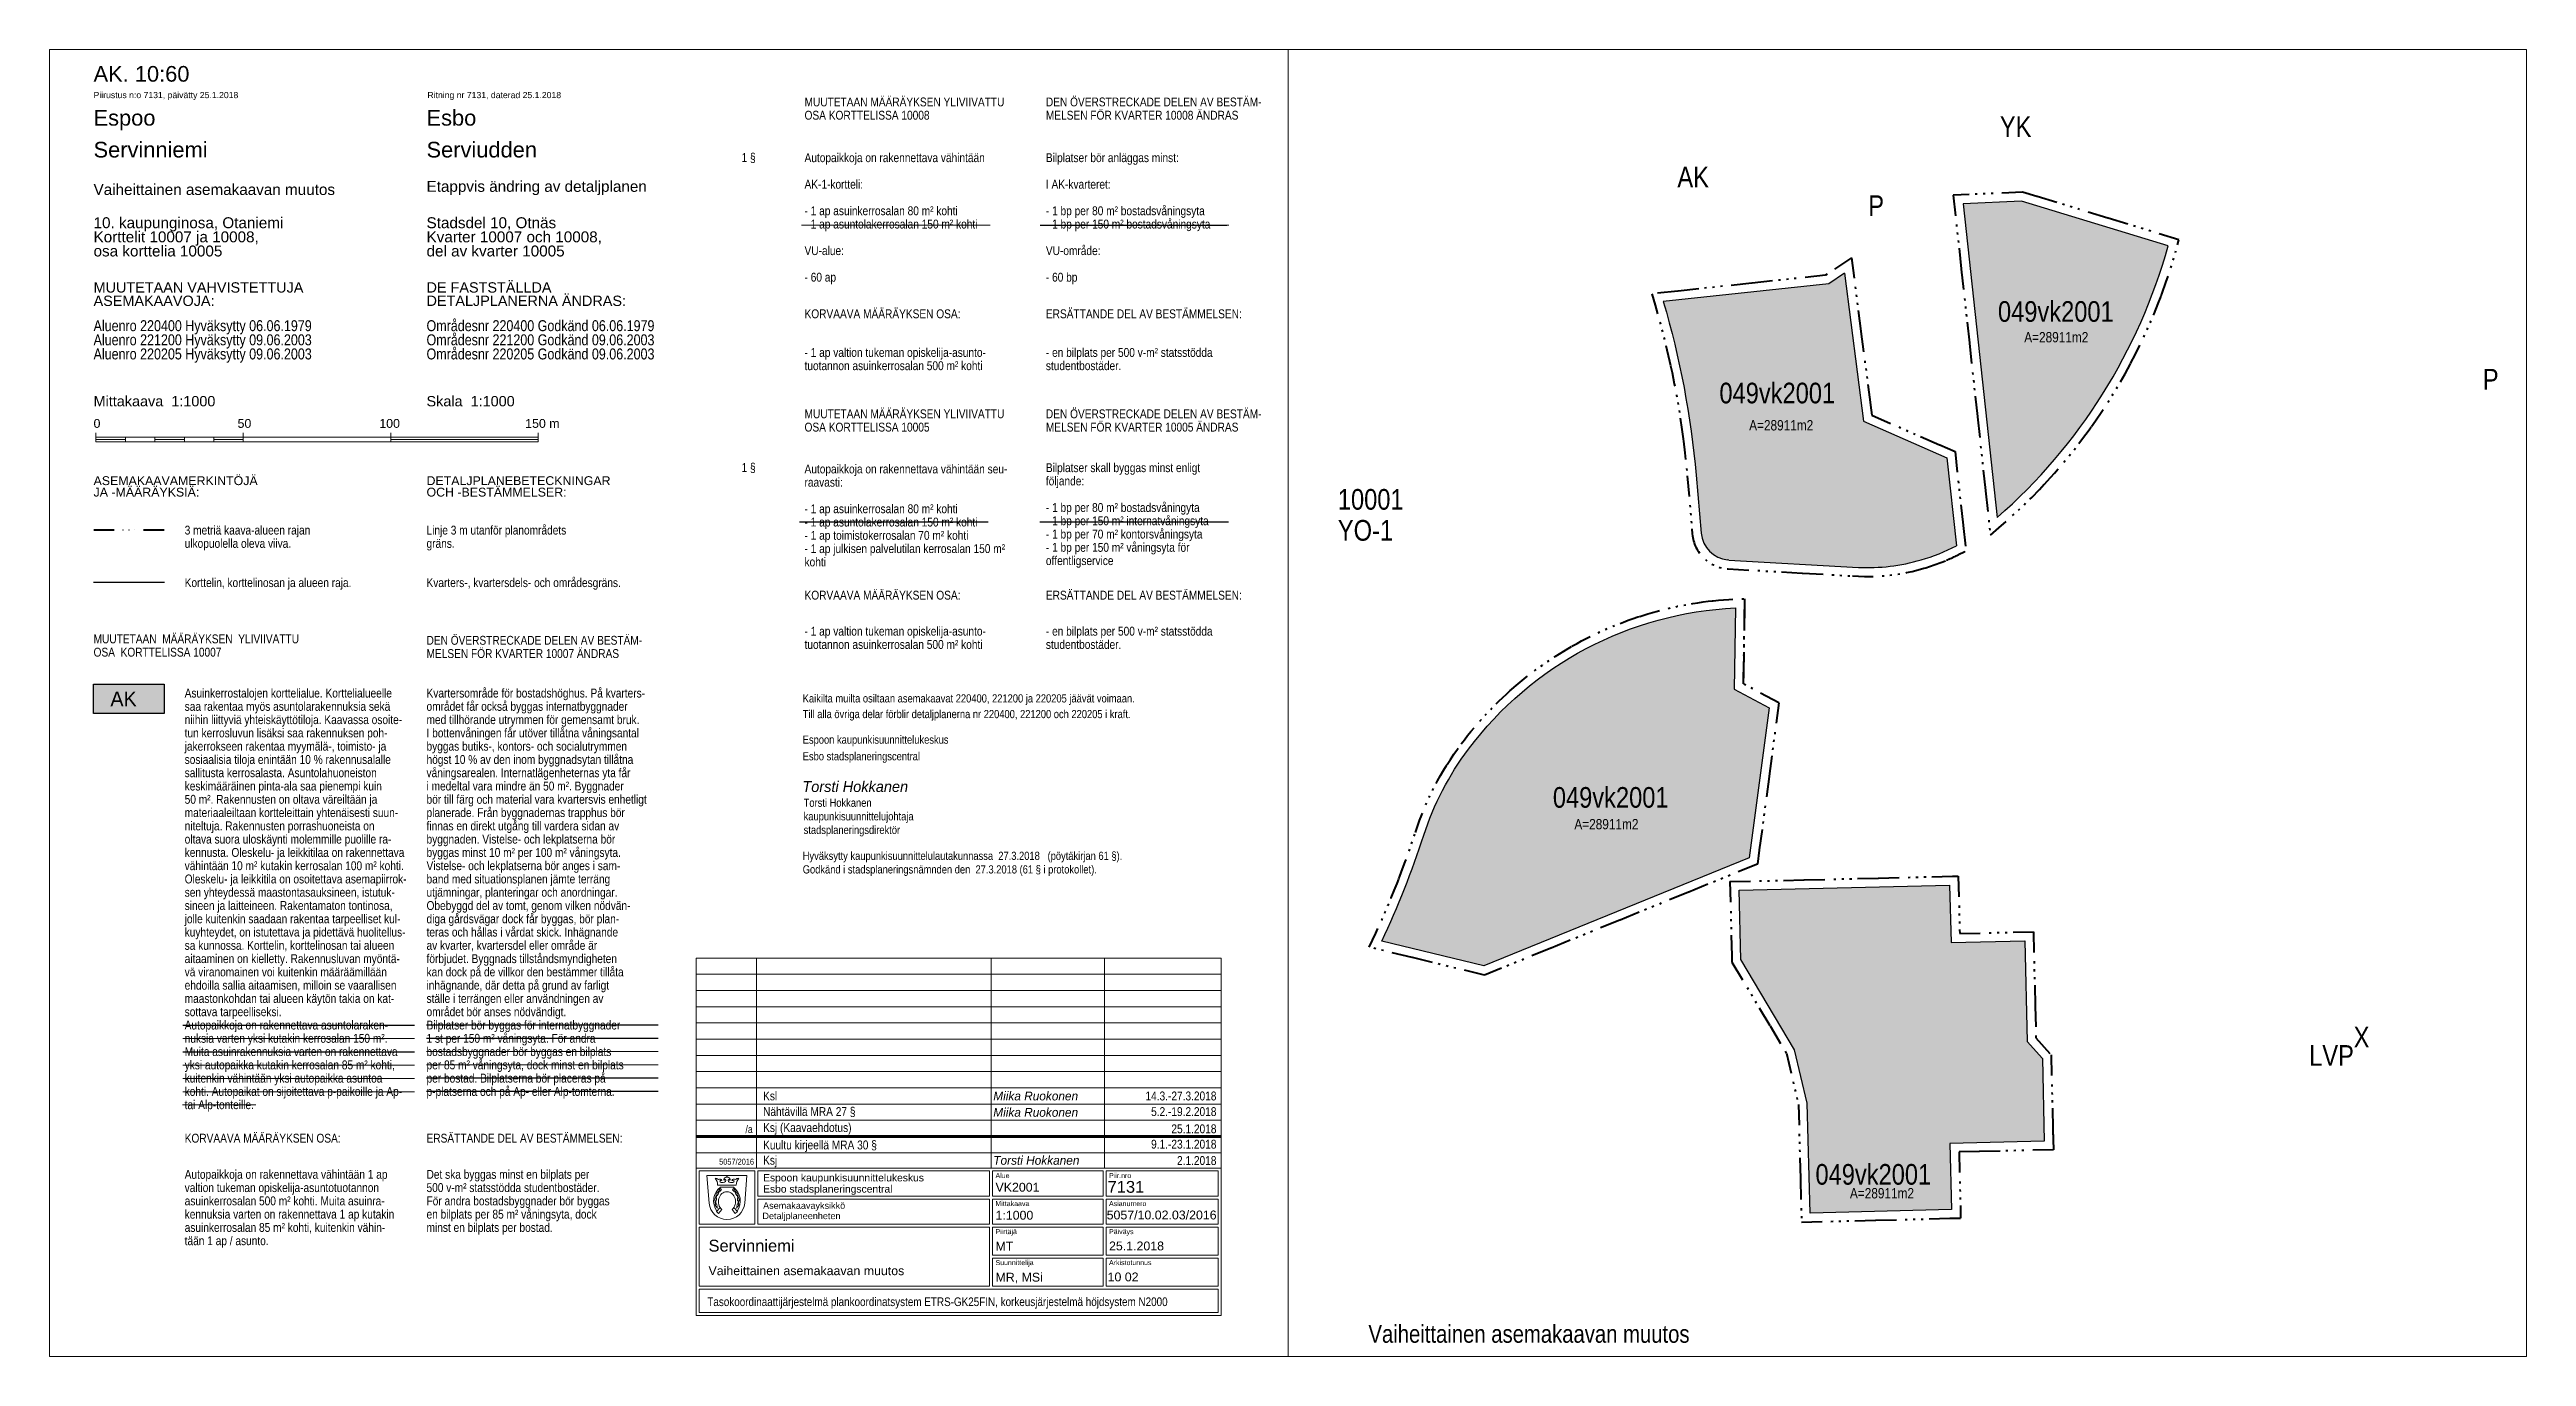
# Model space of a CAD drawing. Header units: metres. Extents: x -3 to 25491135, y -43 to 6675173.
# Drawn here: x 25490295 to 25491135, y 6674730 to 6675173 of the extents above; entities outside this region: 1.
import ezdxf
from ezdxf.enums import TextEntityAlignment as Align

# ---------------------------------------------------------------- set-up
doc = ezdxf.new("R2010")
doc.units = ezdxf.units.M
doc.header["$MEASUREMENT"] = 0
doc.linetypes.add('k10010', pattern=[25.1, 7, -3, 0.7, -2, 0.7, -2, 0.7, -2, 7])
for name, color, linetype, lineweight in [('AK_Asemakaava', 7, 'Continuous', 0), ('AK_AsemakaavaViiva_Vahvistusraja', 7, 'Continuous', 0), ('AK_Kaavatunnus', 7, 'Continuous', 0), ('AK_KayttotarkoitusViiva', 7, 'Continuous', 0), ('AK_Maaraykset', 7, 'Continuous', 0), ('AK_PintaAla_Asemakaava', 7, 'Continuous', 0), ('AputasoTulostuu', 7, 'Continuous', 0), ('MerkintaluettelonSolu', 7, 'Continuous', 0)]:
    doc.layers.add(name, color=color, linetype=linetype, lineweight=lineweight)
doc.styles.add('Style-Arial', font='arial.ttf')
doc.styles.add('Style-Arial Narrow', font='ARIALN.TTF')
doc.styles.add('Style-INTL_ISO_ITALIC', font='INTL_ISO_ITALIC.shx')
doc.styles.add('Style-Stella INTL ISO 211', font='Stella INTL ISO 211.shx')
doc.styles.add('Style-Swiss 721', font='Swiss 721.shx')

msp = doc.modelspace()

# ---------------------------------------------------------------- texts
at = {"layer": 'AK_Kaavatunnus', "color": 7, "linetype": 'Continuous', "lineweight": 30, "style": 'Style-Arial Narrow'}
for p in [(25490975.4, 6675084.21), (25490880.93, 6675056.57), (25490824.44, 6674919.5), (25490913.5, 6674791.72)]:
    msp.add_text('049vk2001', height=7, dxfattribs=at).set_placement(p, align=Align.MIDDLE_CENTER)
at = {"layer": 'AK_Maaraykset', "color": 7, "linetype": 'Continuous', "lineweight": 0}
for s, height, style, p in [('AK. 10:60', 5.3, 'Style-Arial', (25490309.93, 6675162.12)), ('Piirustus n:o 7131, päivätty 25.1.2018', 2.1, 'Style-Arial', (25490309.93, 6675156.53)), ('Espoo', 5.3, 'Style-Arial', (25490309.93, 6675147.22)), ('Esbo', 5.3, 'Style-Arial', (25490422.85, 6675147.22)), ('Servinniemi', 5.3, 'Style-Arial', (25490309.93, 6675136.42)), ('Serviudden', 5.3, 'Style-Arial', (25490422.85, 6675136.42)), ('Aluenro 220400 Hyväksytty 06.06.1979', 3.7, 'Style-Arial Narrow', (25490309.93, 6675077.55)), ('Områdesnr 220400 Godkänd 06.06.1979', 3.7, 'Style-Arial Narrow', (25490422.85, 6675077.55)), ('Områdesnr 221200 Godkänd 09.06.2003', 3.7, 'Style-Arial Narrow', (25490422.85, 6675072.76)), ('Aluenro 221200 Hyväksytty 09.06.2003', 3.7, 'Style-Arial Narrow', (25490309.93, 6675072.76)), ('Aluenro 220205 Hyväksytty 09.06.2003', 3.7, 'Style-Arial Narrow', (25490309.93, 6675067.97)), ('Områdesnr 220205 Godkänd 09.06.2003', 3.7, 'Style-Arial Narrow', (25490422.85, 6675067.97)), ('Mittakaava  1:1000', 3.5, 'Style-Arial', (25490309.93, 6675052.06)), ('Skala  1:1000', 3.5, 'Style-Arial', (25490422.85, 6675052.06)), ('Espoon kaupunkisuunnittelukeskus', 2.5, 'Style-Arial', (25490536.99, 6674789.33)), ('Alue', 1.7, 'Style-Arial', (25490615.81, 6674790.47)), ('Piir.nro', 1.7, 'Style-Arial', (25490654.31, 6674790.46)), ('Esbo stadsplaneringscentral', 2.5, 'Style-Arial', (25490536.99, 6674785.54)), ('Asemakaavayksikkö', 2.2, 'Style-Arial', (25490536.99, 6674780.04)), ('Detaljplaneenheten', 2.2, 'Style-Arial', (25490536.76, 6674776.54)), ('Mittakaava', 1.7, 'Style-Arial', (25490615.81, 6674780.96)), ('Asianumero', 1.7, 'Style-Arial', (25490654.31, 6674780.96)), ('Piirtäjä', 1.7, 'Style-Arial', (25490615.81, 6674771.46)), ('Päiväys', 1.7, 'Style-Arial', (25490654.31, 6674771.46)), ('Suunnittelija', 1.7, 'Style-Arial', (25490615.81, 6674760.96)), ('Arkistotunnus', 1.7, 'Style-Arial', (25490654.31, 6674760.96)), ('Vaiheittainen asemakaavan muutos ', 6, 'Style-Arial Narrow', (25490742.28, 6674734.64))]:
    msp.add_text(s, height=height, dxfattribs=dict(at, style=style)).set_placement(p)
at = {"layer": 'AK_Maaraykset', "color": 7, "linetype": 'Continuous', "lineweight": 0, "style": 'Style-Arial'}
msp.add_text('Ritning nr 7131, daterad 25.1.2018', height=2.1, dxfattribs=at).set_placement((25490445.82, 6675157.58), align=Align.MIDDLE_CENTER)
at = {"layer": 'AK_Maaraykset', "color": 7, "linetype": 'Continuous', "lineweight": 0, "style": 'Style-Arial Narrow'}
for p in [(25490529.69, 6675136.39), (25490529.69, 6675031.31)]:
    msp.add_text('1 §', height=3, dxfattribs=at).set_placement(p, align=Align.MIDDLE_LEFT)
at = {"layer": 'AK_Maaraykset', "color": 7, "linetype": 'Continuous', "lineweight": 30}
for s, height, style, p in [('Espoon kaupunkisuunnittelukeskus', 2.7625, 'Style-Arial Narrow', (25490550.43, 6674940.46)), ('Esbo stadsplaneringscentral', 2.7625, 'Style-Arial Narrow', (25490550.43, 6674934.83)), ('7131', 4, 'Style-Arial', (25490653.83, 6674789.48)), ('Servinniemi', 4, 'Style-Arial', (25490518.48, 6674769.55))]:
    msp.add_text(s, height=height, dxfattribs=dict(at, style=style)).set_placement(p, align=Align.TOP_LEFT)
at = {"layer": 'AK_Maaraykset', "color": 7, "linetype": 'Continuous', "lineweight": 13}
for s, height, style, p in [('Ksl', 3, 'Style-Arial Narrow', (25490536.99, 6674819.8)), ('14.3.-27.3.2018', 3, 'Style-Arial Narrow', (25490666.66, 6674819.79)), ('/a', 2.6, 'Style-Arial Narrow', (25490531, 6674808.32)), ('Nähtävillä MRA 27 §', 3, 'Style-Arial Narrow', (25490536.99, 6674814.5)), ('Ksj (Kaavaehdotus)', 3, 'Style-Arial Narrow', (25490536.99, 6674809.08)), ('5.2.-19.2.2018', 3, 'Style-Arial Narrow', (25490668.57, 6674814.49)), ('25.1.2018', 3, 'Style-Arial Narrow', (25490675.45, 6674808.66)), ('Kuultu kirjeellä MRA 30 §', 3, 'Style-Arial Narrow', (25490536.99, 6674803.18)), ('9.1.-23.1.2018', 3, 'Style-Arial Narrow', (25490668.57, 6674803.46)), ('Ksj', 3, 'Style-Arial Narrow', (25490536.99, 6674798.01)), ('2.1.2018', 3, 'Style-Arial Narrow', (25490677.36, 6674797.91)), ('VK2001', 3, 'Style-Arial', (25490615.81, 6674788.86)), ('1:1000', 3, 'Style-Arial', (25490615.81, 6674779.36)), ('5057/10.02.03/2016', 3, 'Style-Arial', (25490653.5, 6674779.45)), ('MT', 3, 'Style-Arial', (25490615.81, 6674768.86)), ('25.1.2018', 3, 'Style-Arial', (25490654.31, 6674768.95)), ('Vaiheittainen asemakaavan muutos ', 3, 'Style-Arial', (25490518.48, 6674760.55)), ('MR, MSi', 3, 'Style-Arial', (25490615.81, 6674758.36)), ('10 02', 3, 'Style-Arial', (25490653.83, 6674758.45))]:
    msp.add_text(s, height=height, dxfattribs=dict(at, style=style)).set_placement(p, align=Align.TOP_LEFT)
at = {"layer": 'AK_Maaraykset', "color": 7, "linetype": 'Continuous', "lineweight": 0, "style": 'Style-INTL_ISO_ITALIC'}
for s, p in [('Miika Ruokonen', (25490615.06, 6674819.79)), ('Miika Ruokonen', (25490615.06, 6674814.25)), ('Torsti Hokkanen', (25490615.06, 6674797.98))]:
    msp.add_text(s, height=3, dxfattribs=at).set_placement(p, align=Align.TOP_LEFT)
at = {"layer": 'AK_Maaraykset', "color": 7, "linetype": 'Continuous', "lineweight": 13, "style": 'Style-Arial Narrow'}
msp.add_text('5057/2016', height=2, dxfattribs=at).set_placement((25490528, 6674796.02), align=Align.MIDDLE_CENTER)
at = {"layer": 'AK_Maaraykset', "color": 18, "linetype": 'Continuous', "lineweight": 0, "true_color": 0x000000, "style": 'Style-Arial Narrow'}
msp.add_text('Tasokoordinaattijärjestelmä plankoordinatsystem ETRS-GK25FIN, korkeusjärjestelmä höjdsystem N2000', height=2.9257, dxfattribs=at).set_placement((25490518.08, 6674748.54), align=Align.MIDDLE_LEFT)
at = {"layer": 'AK_Maaraykset', "color": 18, "linetype": 'Continuous', "lineweight": 0, "true_color": 0x000000, "char_height": 3, "width": 166.9091, "attachment_point": 1, "line_spacing_factor": 0.9, "style": 'Style-Arial Narrow'}
for s, insert in [('MUUTETAAN MÄÄRÄYKSEN YLIVIIVATTU \\POSA KORTTELISSA 10008', (25490551.04, 6675156.74)), ('DEN ÖVERSTRECKADE DELEN AV BESTÄM-\\PMELSEN FÖR KVARTER 10008 ÄNDRAS', (25490632.89, 6675156.74)), ('KORVAAVA MÄÄRÄYKSEN OSA:', (25490551.04, 6675084.93)), ('ERSÄTTANDE DEL AV BESTÄMMELSEN:', (25490632.89, 6675084.93)), ('MUUTETAAN MÄÄRÄYKSEN YLIVIIVATTU \\POSA KORTTELISSA 10005', (25490551.04, 6675051.02)), ('DEN ÖVERSTRECKADE DELEN AV BESTÄM-\\PMELSEN FÖR KVARTER 10005 ÄNDRAS', (25490632.89, 6675051.02)), ('KORVAAVA MÄÄRÄYKSEN OSA:', (25490551.04, 6674989.55)), ('ERSÄTTANDE DEL AV BESTÄMMELSEN:', (25490632.89, 6674989.55)), ('MUUTETAAN  MÄÄRÄYKSEN  YLIVIIVATTU \\POSA  KORTTELISSA 10007', (25490309.93, 6674974.73)), ('KORVAAVA MÄÄRÄYKSEN OSA:', (25490340.83, 6674805.48)), ('ERSÄTTANDE DEL AV BESTÄMMELSEN:', (25490422.85, 6674805.48))]:
    msp.add_mtext(s, dxfattribs=dict(at, insert=insert))
at = {"layer": 'AK_Maaraykset', "color": 7, "linetype": 'Continuous', "lineweight": 0}
for s, insert, char_height, attachment_point, line_spacing_factor, style in [('Autopaikkoja on rakennettava vähintään\\P\\PAK-1-kortteli:  \\P\\P- 1 ap asuinkerrosalan 80 m² kohti\\P- 1 ap asuntolakerrosalan 150 m² kohti\\P\\PVU-alue:         \\P\\P- 60 ap', (25490551.04, 6675115.64), 3, 4, 0.9, 'Style-Arial Narrow'), ('Bilplatser bör anläggas minst:\\P\\PI AK-kvarteret:\\P\\P- 1 bp per 80 m² bostadsvåningsyta\\P- 1 bp per 150 m² bostadsvåningsyta \\P\\PVU-område:\\P\\P- 60 bp\\P', (25490632.89, 6675115.64), 3, 4, 0.9, 'Style-Arial Narrow'), ('Vaiheittainen asemakaavan muutos ', (25490309.93, 6675123.66), 3.7, 7, 0.6, 'Style-Arial'), ('Etappvis ändring av detaljplanen', (25490422.85, 6675123.66), 3.7, 7, 0.6, 'Style-Arial'), ('10. kaupunginosa, Otaniemi\\PKorttelit 10007 ja 10008,\\Posa korttelia 10005', (25490309.93, 6675102.82), 3.7, 7, 0.776524, 'Style-Arial'), ('Stadsdel 10, Otnäs\\PKvarter 10007 och 10008,\\Pdel av kvarter 10005', (25490422.85, 6675102.82), 3.7, 7, 0.776524, 'Style-Arial'), ('MUUTETAAN VAHVISTETTUJA \\PASEMAKAAVOJA: ', (25490309.93, 6675086.04), 3.5, 7, 0.776524, 'Style-Arial'), ('DE FASTSTÄLLDA \\PDETALJPLANERNA ÄNDRAS: ', (25490422.85, 6675086.04), 3.5, 7, 0.776524, 'Style-Arial'), ('- 1 ap valtion tukeman opiskelija-asunto-\\Ptuotannon asuinkerrosalan 500 m² kohti', (25490551.04, 6675068.06), 3, 4, 0.9, 'Style-Arial Narrow'), ('- en bilplats per 500 v-m² statsstödda \\Pstudentbostäder.', (25490632.89, 6675068.06), 3, 4, 0.9, 'Style-Arial Narrow'), ('ASEMAKAAVAMERKINTÖJÄ \\PJA -MÄÄRÄYKSIÄ:', (25490309.93, 6675021.44), 3, 7, 0.776524, 'Style-Arial'), ('DETALJPLANEBETECKNINGAR \\POCH -BESTÄMMELSER: ', (25490422.85, 6675021.44), 3, 7, 0.776524, 'Style-Arial'), ('Autopaikkoja on rakennettava vähintään seu-\\Praavasti:\\P\\P- 1 ap asuinkerrosalan 80 m² kohti\\P- 1 ap asuntolakerrosalan 150 m² kohti\\P- 1 ap toimistokerrosalan 70 m² kohti\\P- 1 ap julkisen palvelutilan kerrosalan 150 m² \\Pkohti', (25490551.04, 6675015.06), 3, 4, 0.9, 'Style-Arial Narrow'), ('Bilplatser skall byggas minst enligt \\Pföljande:\\P\\P- 1 bp per 80 m² bostadsvåningyta\\P- 1 bp per 150 m² internatvåningsyta \\P- 1 bp per 70 m² kontorsvåningsyta \\P- 1 bp per 150 m² våningsyta för \\Poffentligservice', (25490632.89, 6675015.06), 3, 4, 0.9, 'Style-Arial Narrow'), ('3 metriä kaava-alueen rajan\\Pulkopuolella oleva viiva.\\P', (25490340.83, 6675007.4), 3, 4, 0.9, 'Style-Arial Narrow'), ('Linje 3 m utanför planområdets \\Pgräns.', (25490422.85, 6675007.4), 3, 4, 0.9, 'Style-Arial Narrow'), ('Korttelin, korttelinosan ja alueen raja.\\P', (25490340.83, 6674991.85), 3, 4, 0.9, 'Style-Arial Narrow'), ('Kvarters-, kvartersdels- och områdesgräns.\\P', (25490422.85, 6674991.85), 3, 4, 0.9, 'Style-Arial Narrow'), ('- 1 ap valtion tukeman opiskelija-asunto-\\Ptuotannon asuinkerrosalan 500 m² kohti', (25490551.04, 6674973.57), 3, 4, 0.9, 'Style-Arial Narrow'), ('- en bilplats per 500 v-m² statsstödda \\Pstudentbostäder.', (25490632.89, 6674973.57), 3, 4, 0.9, 'Style-Arial Narrow'), ('DEN ÖVERSTRECKADE DELEN AV BESTÄM-\\PMELSEN FÖR KVARTER 10007 ÄNDRAS', (25490422.85, 6674970.48), 3, 4, 0.9, 'Style-Arial Narrow'), ('Asuinkerrostalojen korttelialue. Korttelialueelle \\Psaa rakentaa myös asuntolarakennuksia sekä \\Pniihin liittyviä yhteiskäyttötiloja. Kaavassa osoite-\\Ptun kerrosluvun lisäksi saa rakennuksen poh-\\Pjakerrokseen rakentaa myymälä-, toimisto- ja \\Psosiaalisia tiloja enintään 10 % rakennusalalle \\Psallitusta kerrosalasta. Asuntolahuoneiston \\Pkeskimääräinen pinta-ala saa pienempi kuin \\P50 m². Rakennusten on oltava väreiltään ja \\Pmateriaaleiltaan kortteleittain yhtenäisesti suun-\\Pniteltuja. Rakennusten porrashuoneista on \\Poltava suora uloskäynti molemmille puolille ra-\\Pkennusta. Oleskelu- ja leikkitilaa on rakennettava \\Pvähintään 10 m² kutakin kerrosalan 100 m² kohti. \\POleskelu- ja leikkitila on osoitettava asemapiirrok-\\Psen yhteydessä maastontasauksineen, istutuk-\\Psineen ja laitteineen. Rakentamaton tontinosa, \\Pjolle kuitenkin saadaan rakentaa tarpeelliset kul-\\Pkuyhteydet, on istutettava ja pidettävä huolitellus-\\Psa kunnossa. Korttelin, korttelinosan tai alueen \\Paitaaminen on kielletty. Rakennusluvan myöntä-\\Pvä viranomainen voi kuitenkin määräämillään \\Pehdoilla sallia aitaamisen, milloin se vaarallisen \\Pmaastonkohdan tai alueen käytön takia on kat-\\Psottava tarpeelliseksi.\\PAutopaikkoja on rakennettava asuntolaraken-\\Pnuksia varten yksi kutakin kerrosalan 150 m². \\PMuita asuinrakennuksia varten on rakennettava \\Pyksi autopaikka kutakin kerrosalan 85 m² kohti, \\Pkuitenkin vähintään yksi autopaikka asuntoa \\Pkohti. Autopaikat on sijoitettava p-paikoille ja Ap- \\Ptai Alp-tonteille.\\P', (25490340.83, 6674884.64), 3, 4, 0.9, 'Style-Arial Narrow'), ('Kvartersområde för bostadshöghus. På kvarters-\\Pområdet får också byggas internatbyggnader \\Pmed tillhörande utrymmen för gemensamt bruk. \\PI bottenvåningen får utöver tillåtna våningsantal \\Pbyggas butiks-, kontors- och socialutrymmen \\Phögst 10 % av den inom byggnadsytan tillåtna \\Pvåningsarealen. Internatlägenheternas yta får \\Pi medeltal vara mindre än 50 m². Byggnader \\Pbör till färg och material vara kvartersvis enhetligt \\Pplanerade. Från byggnadernas trapphus bör \\Pfinnas en direkt utgång till vardera sidan av \\Pbyggnaden. Vistelse- och lekplatserna bör \\Pbyggas minst 10 m² per 100 m² våningsyta. \\PVistelse- och lekplatserna bör anges i sam-\\Pband med situationsplanen jämte terräng \\Putjämningar, planteringar och anordningar. \\PObebyggd del av tomt, genom vilken nödvän-\\Pdiga gårdsvägar dock får byggas, bör plan-\\Pteras och hållas i vårdat skick. Inhägnande \\Pav kvarter, kvartersdel eller område är \\Pförbjudet. Byggnads tillståndsmyndigheten \\Pkan dock på de villkor den bestämmer tillåta \\Pinhägnande, där detta på grund av farligt \\Pställe i terrängen eller användningen av \\Pområdet bör anses nödvändigt. \\PBilplatser bör byggas för internatbyggnader \\P1 st per 150 m² våningsyta. För andra \\Pbostadsbyggnader bör byggas en bilplats \\Pper 85 m² våningsyta, dock minst en bilplats \\Pper bostad. Bilplatserna bör placeras på \\Pp-platserna och på Ap- eller Alp-tomterna.', (25490422.85, 6674886.89), 3, 4, 0.9, 'Style-Arial Narrow'), ('Autopaikkoja on rakennettava vähintään 1 ap \\Pvaltion tukeman opiskelija-asuntotuotannon\\Pasuinkerrosalan 500 m² kohti. Muita asuinra-\\Pkennuksia varten on rakennettava 1 ap kutakin\\Pasuinkerrosalan 85 m² kohti, kuitenkin vähin-\\Ptään 1 ap / asunto.\\P\\P', (25490340.83, 6674777.77), 3, 4, 0.9, 'Style-Arial Narrow'), ('Det ska byggas minst en bilplats per \\P500 v-m² statsstödda studentbostäder.\\PFör andra bostadsbyggnader bör byggas\\Pen bilplats per 85 m² våningsyta, dock\\Pminst en bilplats per bostad.\\P', (25490422.85, 6674782.27), 3, 4, 0.9, 'Style-Arial Narrow')]:
    msp.add_mtext(s, dxfattribs=dict(at, insert=insert, char_height=char_height, attachment_point=attachment_point, line_spacing_factor=line_spacing_factor, style=style))
at = {"layer": 'AK_Maaraykset', "color": 7, "linetype": 'Continuous', "lineweight": 30, "insert": (25490550.43, 6674954.45), "char_height": 2.7625, "attachment_point": 1, "line_spacing_factor": 0.9, "style": 'Style-Arial Narrow'}
msp.add_mtext('Kaikilta muilta osiltaan asemakaavat 220400, 221200 ja 220205 jäävät voimaan.\\P\\C7;\\c0; \\P\\P', dxfattribs=at)
at = {"layer": 'AK_Maaraykset', "color": 18, "linetype": 'Continuous', "lineweight": 30, "true_color": 0x000000, "insert": (25490550.43, 6674949.13), "char_height": 2.7625, "attachment_point": 1, "line_spacing_factor": 0.9, "style": 'Style-Arial Narrow'}
msp.add_mtext('Till alla övriga delar förblir detaljplanerna nr 220400, 221200 och 220205 i kraft. ', dxfattribs=at)
at = {"layer": 'AK_Maaraykset', "color": 7, "linetype": 'Continuous', "lineweight": 0, "insert": (25490550.31, 6674921.28), "char_height": 3.6833, "attachment_point": 7, "style": 'Style-INTL_ISO_ITALIC'}
msp.add_mtext('Torsti Hokkanen', dxfattribs=at)
at = {"layer": 'AK_Maaraykset', "color": 7, "linetype": 'Continuous', "lineweight": 30, "insert": (25490550.74, 6674906.27), "char_height": 2.7625, "attachment_point": 7, "style": 'Style-Arial Narrow'}
msp.add_mtext('Torsti Hokkanen\\Pkaupunkisuunnittelujohtaja\\Pstadsplaneringsdirektör', dxfattribs=at)
at = {"layer": 'AK_Maaraykset', "color": 18, "linetype": 'Continuous', "lineweight": 30, "true_color": 0x000000, "insert": (25490550.43, 6674892.88), "char_height": 2.7625, "attachment_point": 7, "style": 'Style-Arial Narrow'}
msp.add_mtext('Hyväksytty kaupunkisuunnittelulautakunnassa  27.3.2018   (pöytäkirjan 61 §). \\PGodkänd i stadsplaneringsnämnden den  27.3.2018 (61 § i protokollet). ', dxfattribs=at)
at = {"layer": 'AK_PintaAla_Asemakaava', "color": 7, "linetype": 'Continuous', "lineweight": 0, "style": 'Style-Arial Narrow'}
for p in [(25490975.55, 6675075.5), (25490882.26, 6675045.65), (25490822.98, 6674910.43), (25490916.44, 6674785.33)]:
    msp.add_text('A=28911m2', height=3.5, dxfattribs=at).set_placement(p, align=Align.MIDDLE_CENTER)
at = {"layer": 'AputasoTulostuu', "color": 18, "linetype": 'Continuous', "lineweight": 13, "true_color": 0x000000, "style": 'Style-Arial Narrow'}
for s, p in [('YK', (25490956.41, 6675150.39)), ('AK', (25490847.05, 6675133.3)), ('P', (25490911.78, 6675123.59)), ('P', (25491120.22, 6675064.75)), ('X', (25491076.4, 6674841.74)), ('LVP', (25491061.31, 6674835.52))]:
    msp.add_text(s, height=7, dxfattribs=at).set_placement(p, align=Align.TOP_LEFT)
at = {"layer": 'AputasoTulostuu', "color": 18, "linetype": 'Continuous', "lineweight": 13, "true_color": 0x000000, "insert": (25490731.91, 6675024.03), "char_height": 7, "attachment_point": 1, "line_spacing_factor": 0.9, "style": 'Style-Arial Narrow'}
msp.add_mtext('10001\\PYO-1', dxfattribs=at)

# ---------------------------------------------------------------- blocks, each defined once
blk = doc.blocks.new('JANA')
at = {"layer": 'AK_Maaraykset', "color": 7, "linetype": 'Continuous', "lineweight": 0}
for p, q in [((0, -1.5), (0, 1.5)), ((0, 0), (150, 0)), ((10, -1.5), (10, 0)), ((20, -1.5), (20, 0)), ((30, -1.5), (30, 0)), ((40, -1.5), (40, 0)), ((50, -1.5), (50, 1.5)), ((100, -1.5), (100, 1.5)), ((150, -1.5), (150, 1.5)), ((10, -0.75), (0, -0.75)), ((0, -1.5), (150, -1.5)), ((20, -0.75), (30, -0.75)), ((40, -0.75), (50, -0.75)), ((100, -0.75), (150, -0.75))]:
    blk.add_line(p, q, dxfattribs=at)
at = {"layer": 'AK_Maaraykset', "color": 7, "linetype": 'Continuous', "lineweight": 0, "style": 'Style-Swiss 721'}
for s, p in [('0', (-0.79, 4.71)), ('50', (48.05, 4.71)), ('100', (96.12, 4.71)), ('150 m', (145.59, 4.71))]:
    blk.add_text(s, height=3, dxfattribs=at).set_placement(p, align=Align.MIDDLE_LEFT)
blk = doc.blocks.new('AV1201')
at = {"layer": 'MerkintaluettelonSolu', "color": 1, "linetype": 'Continuous', "lineweight": 40, "flags": 128}
for points in [[(0, 0), (6.96, 0)], [(0, 0), (6.96, 0)], [(9.89, 0), (9.99, 0)], [(9.89, 0), (9.99, 0)], [(11.88, 0), (11.98, 0)], [(11.88, 0), (11.98, 0)], [(13.87, 0), (13.97, 0)], [(13.87, 0), (13.97, 0)], [(16.87, 0), (16.92, 0)], [(16.9, 0), (23.86, 0)], [(16.9, 0), (23.86, 0)], [(17.86, 0), (17.91, 0)]]:
    blk.add_lwpolyline(points, dxfattribs=at)
blk = doc.blocks.new('A002L')
at = {"layer": 'MerkintaluettelonSolu', "linetype": 'Continuous', "lineweight": 30}
blk.add_hatch(color=33, dxfattribs=at).paths.add_polyline_path([(0, -5), (0, 5), (24, 5), (24, -5)])
at = {"layer": 'MerkintaluettelonSolu', "color": 7, "linetype": 'Continuous', "lineweight": 30, "flags": 128}
blk.add_lwpolyline([(0, 5), (24, 5), (24, -5), (0, -5), (0, 5)], close=True, dxfattribs=at)
at = {"layer": 'MerkintaluettelonSolu', "color": 7, "linetype": 'Continuous', "lineweight": 30, "style": 'Style-Stella INTL ISO 211'}
blk.add_text('AK', height=5, dxfattribs=at).set_placement((10.17, 0), align=Align.MIDDLE_CENTER)
blk = doc.blocks.new('PAKSU_VIIVA_TL')
at = {"layer": 'AK_Maaraykset', "color": 7, "linetype": 'Continuous', "lineweight": 0}
for p, q in [((-178, 61), (0, 61)), ((-178, 60.97), (0, 60.97)), ((-178, 60.94), (0, 60.94)), ((-178, 60.91), (0, 60.91)), ((-178, 60.88), (0, 60.88)), ((-178, 60.85), (0, 60.85)), ((-178, 60.82), (0, 60.82)), ((-178, 60.79), (0, 60.79)), ((-178, 60.76), (0, 60.76)), ((-178, 60.73), (0, 60.73)), ((-178, 60.7), (0, 60.7)), ((-178, 60.67), (0, 60.67)), ((-178, 60.64), (0, 60.64)), ((-178, 60.61), (0, 60.61)), ((-178, 60.58), (0, 60.58)), ((-178, 60.55), (0, 60.55)), ((-178, 60.52), (0, 60.52)), ((-178, 60.49), (0, 60.49)), ((-178, 60.46), (0, 60.46)), ((-178, 60.43), (0, 60.43)), ((-178, 60.4), (0, 60.4)), ((-178, 60.37), (0, 60.37))]:
    blk.add_line(p, q, dxfattribs=at)
blk = doc.blocks.new('AV1203')
at = {"layer": 'MerkintaluettelonSolu', "color": 7, "linetype": 'Continuous', "lineweight": 30}
blk.add_line((24.03, 0), (0, 0), dxfattribs=at)

# ---------------------------------------------------------------- hatches: boundary and pattern name
at = {"layer": 'AK_Asemakaava', "linetype": 'Continuous', "lineweight": 30, "transparency": 33554559}
h = msp.add_hatch(color=171, dxfattribs=at)
h.paths.add_polyline_path([(25491013.5, 6675106.52), (25490963.75, 6675121.62), (25490943.93, 6675120.76), (25490955.55, 6675014.39, 0.146269)])
h.paths.add_polyline_path([(25490908.44, 6674997.45, 0.081658), (25490929.7, 6675000, 0.048952), (25490941.68, 6675004.78), (25490938.41, 6675034.65), (25490910.21, 6675047), (25490903.72, 6675097.23), (25490898.4, 6675093.61), (25490842.27, 6675087.58, -0.04999), (25490853.39, 6675028.78), (25490855.11, 6675009.08, 0.360651), (25490864.08, 6675000), (25490864.5, 6674999.97)])
h.paths.add_polyline_path([(25490892.06, 6674778.61), (25490891.11, 6674815.8), (25490886.81, 6674833.94), (25490868.53, 6674864.53), (25490867.96, 6674888.01), (25490939.39, 6674889.74), (25490939.86, 6674870.3), (25490964.85, 6674870.86), (25490965.68, 6674836.78), (25490970.82, 6674831.04), (25490971.49, 6674803), (25490939.5, 6674802.23), (25490940.04, 6674779.83)])
h.paths.add_polyline_path([(25490866.77, 6674983.72, 0.224228), (25490776.17, 6674935.84, 0.082654), (25490761.05, 6674906.69, -0.0322), (25490746.8, 6674870.82), (25490781.39, 6674862.36), (25490871.45, 6674899), (25490878.22, 6674949.9), (25490866.35, 6674956.23)])

# ---------------------------------------------------------------- linework, layer by layer
at = {"layer": 'AK_AsemakaavaViiva_Vahvistusraja', "color": 1, "linetype": 'k10010', "lineweight": 40}
for p, q in [((25490964.13, 6675124.64), (25490940.6, 6675123.62)), ((25490940.6, 6675123.62), (25490953.19, 6675008.45)), ((25491017.16, 6675108.54), (25490964.13, 6675124.64)), ((25490906.07, 6675102.45), (25490897.33, 6675096.51)), ((25490906.07, 6675102.45), (25490912.97, 6675049.07)), ((25490897.33, 6675096.51), (25490838.36, 6675090.18)), ((25490912.97, 6675049.07), (25490941.21, 6675036.7)), ((25490941.21, 6675036.7), (25490944.88, 6675003.1)), ((25490850.4, 6675028.52), (25490852.12, 6675008.82)), ((25490864.33, 6674996.97), (25490906.46, 6674994.56)), ((25490869.81, 6674986.82), (25490869.38, 6674958.01)), ((25490869.77, 6674983.68), (25490869.38, 6674958.01)), ((25490869.77, 6674983.68), (25490869.38, 6674958.01)), ((25490881.47, 6674951.57), (25490869.38, 6674958.01)), ((25490881.47, 6674951.57), (25490874.19, 6674896.88)), ((25490874.19, 6674896.88), (25490781.62, 6674859.22)), ((25490864.89, 6674890.94), (25490942.32, 6674892.81)), ((25490864.89, 6674890.94), (25490942.32, 6674892.81)), ((25490864.89, 6674890.94), (25490942.32, 6674892.81)), ((25490942.32, 6674892.81), (25490942.79, 6674873.36)), ((25490942.32, 6674892.81), (25490942.79, 6674873.36)), ((25490942.32, 6674892.81), (25490942.79, 6674873.36)), ((25490864.89, 6674890.94), (25490865.55, 6674863.67)), ((25490781.62, 6674859.22), (25490742.5, 6674868.78)), ((25490942.79, 6674873.36), (25490967.78, 6674873.93)), ((25490942.79, 6674873.36), (25490967.78, 6674873.93)), ((25490942.79, 6674873.36), (25490967.78, 6674873.93)), ((25490967.78, 6674873.93), (25490968.65, 6674837.96)), ((25490967.78, 6674873.93), (25490968.65, 6674837.96)), ((25490967.78, 6674873.93), (25490968.65, 6674837.96)), ((25490865.55, 6674863.67), (25490884, 6674832.8)), ((25490968.65, 6674837.96), (25490973.79, 6674832.21)), ((25490968.65, 6674837.96), (25490973.79, 6674832.21)), ((25490968.65, 6674837.96), (25490973.79, 6674832.21)), ((25490884, 6674832.8), (25490888.12, 6674815.41)), ((25490973.79, 6674832.21), (25490974.49, 6674803.07)), ((25490973.79, 6674832.21), (25490974.49, 6674803.07)), ((25490973.79, 6674832.21), (25490974.56, 6674800.07)), ((25490888.12, 6674815.41), (25490889.14, 6674775.53)), ((25490974.56, 6674800.07), (25490942.58, 6674799.3)), ((25490942.58, 6674799.3), (25490943.12, 6674776.91)), ((25490889.14, 6674775.53), (25490943.12, 6674776.91))]:
    msp.add_line(p, q, dxfattribs=at)
for centre, radius, start, end in [((25490830.44, 6675157.38), 193, 309.49364, 345.34166), ((25490865.07, 6675009.95), 13, 184.98356, 266.72204), ((25490911.32, 6675063.39), 69, 293.04023, 299.10223), ((25490911.32, 6675063.39), 69, 265.95984, 293.04023), ((25490475.68, 6674999.23), 296.99, 333.94543, 342.03318)]:
    msp.add_arc(centre, radius, start, end, dxfattribs=at)
at = {"layer": 'AK_AsemakaavaViiva_Vahvistusraja', "color": 1, "linetype": 'k10010', "lineweight": 40, "extrusion": (0, 0, -1)}
for centre, radius, start, end in [((-25490554.53, 6675002.72), 296.99, 162.87465, 175.01621), ((-25490872.17, 6674863.85), 123, 36.85289, 88.9026), ((-25490856.17, 6674875.84), 103, 17.96621, 36.85157)]:
    msp.add_arc(centre, radius, start, end, dxfattribs=at)
at = {"layer": 'AK_KayttotarkoitusViiva', "color": 7, "linetype": 'Continuous', "lineweight": 30}
msp.add_line((25490864.5, 6674999.97), (25490864.08, 6675000), dxfattribs=at)
at = {"layer": 'AK_KayttotarkoitusViiva', "color": 7, "linetype": 'Continuous', "lineweight": 30, "flags": 128}
for points in [[(25491013.5, 6675106.52), (25490963.75, 6675121.62), (25490943.93, 6675120.76)], [(25490943.93, 6675120.76), (25490955.55, 6675014.39)], [(25490903.72, 6675097.23), (25490898.4, 6675093.61), (25490842.27, 6675087.58)], [(25490903.72, 6675097.23), (25490910.21, 6675047), (25490938.41, 6675034.65), (25490941.68, 6675004.78)], [(25490853.39, 6675028.78), (25490855.11, 6675009.08)], [(25490864.5, 6674999.97), (25490908.44, 6674997.45)], [(25490866.77, 6674983.72), (25490866.35, 6674956.23), (25490878.22, 6674949.9), (25490871.45, 6674899)], [(25490871.45, 6674899), (25490781.39, 6674862.36), (25490746.8, 6674870.82)], [(25490940.04, 6674779.83), (25490892.06, 6674778.61), (25490891.11, 6674815.8), (25490886.81, 6674833.94), (25490868.53, 6674864.53), (25490867.96, 6674888.01), (25490939.39, 6674889.74), (25490939.86, 6674870.3), (25490964.85, 6674870.86), (25490965.68, 6674836.78), (25490970.82, 6674831.04), (25490971.49, 6674803)], [(25490971.49, 6674803), (25490939.5, 6674802.23), (25490940.04, 6674779.83)]]:
    msp.add_lwpolyline(points, dxfattribs=at)
for points in [[(25490955.55, 6675014.39, 0.146269), (25491013.5, 6675106.52)], [(25490842.27, 6675087.58, -0.04999), (25490853.39, 6675028.78)], [(25490855.11, 6675009.08, 0.360651), (25490864.08, 6675000)], [(25490929.7, 6675000, 0.048952), (25490941.68, 6675004.78)], [(25490908.44, 6674997.45, 0.081658), (25490929.7, 6675000)], [(25490776.17, 6674935.84, -0.224228), (25490866.77, 6674983.72)], [(25490761.05, 6674906.69, -0.082654), (25490776.17, 6674935.84)], [(25490746.8, 6674870.82, 0.0322), (25490761.05, 6674906.69)], [(-2.52, 42.32), (-2.91, 16.65), (7.35, 11.19, -0.313053), (8.91, 8.15), (2.14, -42.76)]]:
    msp.add_lwpolyline(points, format="xyb", dxfattribs=at)
at = {"layer": 'AK_Maaraykset', "color": 1, "linetype": 'Continuous', "lineweight": 0}
for p, q in [((25490550.06, 6675113.53), (25490614.01, 6675113.53)), ((25490631, 6675113.52), (25490694.95, 6675113.52)), ((25490631, 6675113.49), (25490694.3, 6675113.49)), ((25490549.32, 6675012.89), (25490613.27, 6675012.89)), ((25490630.89, 6675012.89), (25490694.85, 6675012.89)), ((25490340.19, 6674842.24), (25490418.78, 6674842.24)), ((25490422.85, 6674842.39), (25490501.45, 6674842.39)), ((25490340.19, 6674837.74), (25490418.78, 6674837.74)), ((25490340.19, 6674833.24), (25490418.78, 6674833.24)), ((25490422.85, 6674837.89), (25490501.45, 6674837.89)), ((25490422.85, 6674833.39), (25490501.45, 6674833.39)), ((25490340.19, 6674828.74), (25490418.78, 6674828.74)), ((25490422.85, 6674828.89), (25490501.45, 6674828.89)), ((25490340.19, 6674824.24), (25490418.78, 6674824.24)), ((25490340.19, 6674819.74), (25490418.78, 6674819.74)), ((25490422.85, 6674824.39), (25490501.45, 6674824.39)), ((25490422.85, 6674819.89), (25490501.45, 6674819.89))]:
    msp.add_line(p, q, dxfattribs=at)
at = {"layer": 'AK_Maaraykset', "color": 7, "linetype": 'Continuous', "lineweight": 13}
for p, q in [((25490550.06, 6675113.53), (25490614.01, 6675113.53)), ((25490550.06, 6675113.5), (25490614.01, 6675113.5)), ((25490550.06, 6675113.47), (25490614.01, 6675113.47)), ((25490631, 6675113.52), (25490694.95, 6675113.52)), ((25490631, 6675113.49), (25490694.3, 6675113.49)), ((25490631, 6675113.49), (25490694.95, 6675113.49)), ((25490631, 6675113.46), (25490694.95, 6675113.46)), ((25490549.32, 6675012.89), (25490613.27, 6675012.89)), ((25490549.32, 6675012.86), (25490613.27, 6675012.86)), ((25490549.32, 6675012.83), (25490613.27, 6675012.83)), ((25490630.89, 6675012.89), (25490694.85, 6675012.89)), ((25490630.89, 6675012.86), (25490694.85, 6675012.86)), ((25490630.89, 6675012.83), (25490694.85, 6675012.83)), ((25490340.19, 6674842.24), (25490418.78, 6674842.24)), ((25490340.19, 6674842.21), (25490418.78, 6674842.21)), ((25490340.19, 6674842.18), (25490418.78, 6674842.18)), ((25490422.85, 6674842.39), (25490501.45, 6674842.39)), ((25490422.85, 6674842.36), (25490501.45, 6674842.36)), ((25490422.85, 6674842.33), (25490501.45, 6674842.33)), ((25490340.19, 6674837.8), (25490418.78, 6674837.8)), ((25490340.19, 6674837.77), (25490418.78, 6674837.77)), ((25490340.19, 6674837.74), (25490418.78, 6674837.74)), ((25490340.19, 6674833.24), (25490418.78, 6674833.24)), ((25490340.19, 6674833.21), (25490418.78, 6674833.21)), ((25490422.85, 6674837.89), (25490501.45, 6674837.89)), ((25490422.85, 6674837.86), (25490501.45, 6674837.86)), ((25490422.85, 6674837.83), (25490501.45, 6674837.83)), ((25490422.85, 6674833.39), (25490501.45, 6674833.39)), ((25490422.85, 6674833.36), (25490501.45, 6674833.36)), ((25490422.85, 6674833.33), (25490501.45, 6674833.33)), ((25490340.19, 6674833.18), (25490418.78, 6674833.18)), ((25490340.19, 6674828.74), (25490418.78, 6674828.74)), ((25490340.19, 6674828.71), (25490418.78, 6674828.71)), ((25490340.19, 6674828.68), (25490418.78, 6674828.68)), ((25490422.85, 6674828.89), (25490501.45, 6674828.89)), ((25490422.85, 6674828.86), (25490501.45, 6674828.86)), ((25490422.85, 6674828.83), (25490501.45, 6674828.83)), ((25490340.19, 6674824.24), (25490418.78, 6674824.24)), ((25490340.19, 6674824.21), (25490418.78, 6674824.21)), ((25490340.19, 6674824.18), (25490418.78, 6674824.18)), ((25490340.19, 6674819.74), (25490418.78, 6674819.74)), ((25490340.19, 6674819.71), (25490418.78, 6674819.71)), ((25490340.19, 6674819.68), (25490418.78, 6674819.68)), ((25490422.85, 6674824.39), (25490501.45, 6674824.39)), ((25490422.85, 6674824.36), (25490501.45, 6674824.36)), ((25490422.85, 6674824.33), (25490501.45, 6674824.33)), ((25490422.85, 6674819.89), (25490501.45, 6674819.89)), ((25490422.85, 6674819.86), (25490501.45, 6674819.86)), ((25490422.85, 6674819.83), (25490501.45, 6674819.83))]:
    msp.add_line(p, q, dxfattribs=at)
at = {"layer": 'AK_Maaraykset', "color": 7, "linetype": 'Continuous', "lineweight": 0}
for p, q in [((25490514.31, 6674865.06), (25490692.31, 6674865.06)), ((25490514.31, 6674865.06), (25490514.31, 6674793.86)), ((25490514.31, 6674859.56), (25490692.31, 6674859.56)), ((25490534.71, 6674865.06), (25490534.71, 6674793.86)), ((25490614.31, 6674865.06), (25490614.31, 6674793.86)), ((25490652.81, 6674865.06), (25490652.81, 6674793.86)), ((25490692.31, 6674865.06), (25490692.31, 6674793.86)), ((25490514.31, 6674854.06), (25490692.31, 6674854.06)), ((25490514.31, 6674848.56), (25490692.31, 6674848.56)), ((25490514.31, 6674843.06), (25490692.31, 6674843.06)), ((25490514.31, 6674837.56), (25490692.31, 6674837.56)), ((25490514.31, 6674832.06), (25490692.31, 6674832.06)), ((25490514.31, 6674826.56), (25490692.31, 6674826.56)), ((25490514.31, 6674821.06), (25490692.31, 6674821.06)), ((25490340.07, 6674815.3), (25490364.98, 6674815.3)), ((25490340.07, 6674815.27), (25490364.98, 6674815.27)), ((25490340.07, 6674815.24), (25490364.98, 6674815.24)), ((25490514.31, 6674815.56), (25490692.31, 6674815.56)), ((25490514.31, 6674810.06), (25490692.31, 6674810.06)), ((25490514.31, 6674804.56), (25490692.31, 6674804.56)), ((25490514.31, 6674799.06), (25490692.31, 6674799.06)), ((25490514.31, 6674793.86), (25490514.31, 6674743.86)), ((25490514.31, 6674793.86), (25490692.31, 6674793.86)), ((25490515.31, 6674792.86), (25490534.16, 6674792.86)), ((25490515.31, 6674792.86), (25490515.31, 6674774.86)), ((25490517.96, 6674791.31), (25490531.51, 6674791.31)), ((25490518.71, 6674781.99), (25490517.96, 6674791.31)), ((25490530.77, 6674781.99), (25490531.51, 6674791.31)), ((25490534.16, 6674792.86), (25490534.16, 6674774.86)), ((25490535.16, 6674792.86), (25490613.81, 6674792.86)), ((25490535.16, 6674792.86), (25490535.16, 6674784.36)), ((25490613.81, 6674792.86), (25490613.81, 6674784.36)), ((25490614.81, 6674792.86), (25490652.31, 6674792.86)), ((25490614.81, 6674792.86), (25490614.81, 6674784.36)), ((25490652.31, 6674792.86), (25490652.31, 6674784.36)), ((25490653.31, 6674792.86), (25490691.31, 6674792.86)), ((25490653.31, 6674792.86), (25490653.31, 6674784.36)), ((25490691.31, 6674792.86), (25490691.31, 6674784.36)), ((25490692.31, 6674793.86), (25490692.31, 6674743.86)), ((25490520.69, 6674783.77), (25490521.2, 6674783.67)), ((25490520.96, 6674784.69), (25490521.44, 6674784.5)), ((25490521.37, 6674785.53), (25490521.81, 6674785.26)), ((25490521.58, 6674788.04), (25490527.89, 6674788.04)), ((25490521.93, 6674786.29), (25490522.32, 6674785.95)), ((25490522.54, 6674786.89), (25490522.87, 6674786.49)), ((25490522.55, 6674787.43), (25490526.93, 6674787.43)), ((25490524.35, 6674790.62), (25490524.74, 6674791.05)), ((25490525.12, 6674790.62), (25490524.74, 6674791.05)), ((25490526.93, 6674786.89), (25490526.6, 6674786.49)), ((25490527.55, 6674786.29), (25490527.16, 6674785.95)), ((25490528.1, 6674785.53), (25490527.66, 6674785.26)), ((25490528.52, 6674784.69), (25490528.03, 6674784.5)), ((25490528.78, 6674783.77), (25490528.28, 6674783.67)), ((25490535.16, 6674784.36), (25490613.81, 6674784.36)), ((25490535.16, 6674783.36), (25490613.81, 6674783.36)), ((25490535.16, 6674783.36), (25490535.16, 6674774.86)), ((25490613.81, 6674783.36), (25490613.81, 6674774.86)), ((25490614.81, 6674784.36), (25490652.31, 6674784.36)), ((25490614.81, 6674783.36), (25490652.31, 6674783.36)), ((25490614.81, 6674783.36), (25490614.81, 6674774.86)), ((25490652.31, 6674783.36), (25490652.31, 6674774.86)), ((25490653.31, 6674784.36), (25490691.31, 6674784.36)), ((25490653.31, 6674783.36), (25490691.31, 6674783.36)), ((25490653.31, 6674783.36), (25490653.31, 6674774.86)), ((25490691.31, 6674783.36), (25490691.31, 6674774.86)), ((25490515.31, 6674774.86), (25490534.16, 6674774.86)), ((25490520.59, 6674782.72), (25490521.11, 6674782.72)), ((25490520.69, 6674781.68), (25490521.2, 6674781.78)), ((25490520.96, 6674780.77), (25490521.44, 6674780.96)), ((25490521.11, 6674780.84), (25490521.47, 6674780.3)), ((25490522.38, 6674780.51), (25490521.19, 6674779.13)), ((25490521.92, 6674778.5), (25490521.19, 6674779.13)), ((25490521.47, 6674780.3), (25490521.3, 6674780.91)), ((25490523.01, 6674779.76), (25490521.92, 6674778.5)), ((25490526.46, 6674779.76), (25490527.55, 6674778.5)), ((25490527.09, 6674780.51), (25490528.28, 6674779.13)), ((25490527.55, 6674778.5), (25490528.28, 6674779.13)), ((25490528.01, 6674780.3), (25490528.17, 6674780.91)), ((25490528.36, 6674780.84), (25490528.01, 6674780.3)), ((25490528.52, 6674780.77), (25490528.03, 6674780.96)), ((25490528.78, 6674781.68), (25490528.27, 6674781.78)), ((25490528.88, 6674782.72), (25490528.37, 6674782.72)), ((25490535.16, 6674774.86), (25490613.81, 6674774.86)), ((25490614.81, 6674774.86), (25490652.31, 6674774.86)), ((25490653.31, 6674774.86), (25490691.31, 6674774.86)), ((25490515.31, 6674773.86), (25490515.31, 6674753.86)), ((25490515.31, 6674773.86), (25490613.81, 6674773.86)), ((25490613.81, 6674773.86), (25490613.81, 6674753.86)), ((25490614.81, 6674773.86), (25490652.31, 6674773.86)), ((25490614.81, 6674773.86), (25490614.81, 6674764.36)), ((25490652.31, 6674773.86), (25490652.31, 6674764.36)), ((25490653.31, 6674773.86), (25490691.31, 6674773.86)), ((25490653.31, 6674773.86), (25490653.31, 6674764.36)), ((25490691.31, 6674773.86), (25490691.31, 6674764.36)), ((25490614.81, 6674764.36), (25490652.31, 6674764.36)), ((25490614.81, 6674763.36), (25490652.31, 6674763.36)), ((25490614.81, 6674763.36), (25490614.81, 6674753.86)), ((25490652.31, 6674763.36), (25490652.31, 6674753.86)), ((25490653.31, 6674764.36), (25490691.31, 6674764.36)), ((25490653.31, 6674763.36), (25490691.31, 6674763.36)), ((25490653.31, 6674763.36), (25490653.31, 6674753.86)), ((25490691.31, 6674763.36), (25490691.31, 6674753.86)), ((25490515.31, 6674753.86), (25490613.81, 6674753.86)), ((25490515.31, 6674752.86), (25490515.31, 6674744.86)), ((25490515.31, 6674752.86), (25490691.31, 6674752.86)), ((25490614.81, 6674753.86), (25490652.31, 6674753.86)), ((25490653.31, 6674753.86), (25490691.31, 6674753.86)), ((25490691.31, 6674752.86), (25490691.31, 6674744.86)), ((25490514.31, 6674743.86), (25490692.31, 6674743.86)), ((25490515.31, 6674744.86), (25490691.31, 6674744.86))]:
    msp.add_line(p, q, dxfattribs=at)
for centre, radius, start, end in [((25490526.16, 6674782.71), 5.94, 127.41248, 215.34336), ((25490525.99, 6674782.73), 5.4, 168.9804, 180.14562), ((25490518.17, 6674788.09), 3.41, 359.18506, 42.18645), ((25490525.99, 6674782.73), 5.23, 158.75573, 168.98011), ((25490525.99, 6674782.73), 5.4, 148.84651, 158.75573), ((25490525.99, 6674782.73), 5.03, 158.75573, 168.97973), ((25490525.99, 6674782.73), 4.88, 168.97944, 180.14544), ((25490525.99, 6674782.73), 4.88, 148.84709, 158.75573), ((25490525.99, 6674782.73), 5.23, 138.81036, 148.84668), ((25490525.99, 6674782.73), 5.03, 138.81036, 148.84691), ((25490525.99, 6674782.73), 5.4, 129.69048, 138.81036), ((25490525.99, 6674782.73), 4.88, 129.68973, 138.81036), ((25490525.17, 6674789.99), 0.623, 331.47042, 94.96386), ((25490527.08, 6674789.5), 0.65, 44.43724, 170.65648), ((25490528.71, 6674788.54), 1.83, 88.02387, 129.39453), ((25490524.74, 6674782.47), 6.05, 184.57395, 355.42605), ((25490525.99, 6674782.73), 5.4, 191.25106, 201.27707), ((25490525.99, 6674782.73), 5.23, 180.14556, 191.25136), ((25490525.99, 6674782.73), 5.03, 180.14549, 191.25176), ((25490525.99, 6674782.73), 4.88, 191.25206, 201.27732)]:
    msp.add_arc(centre, radius, start, end, dxfattribs=at)
at = {"layer": 'AK_Maaraykset', "color": 7, "linetype": 'Continuous', "lineweight": 0, "extrusion": (0, 0, -1)}
for centre, radius, start, end in [((-25490520.76, 6674788.54), 1.83, 88.02387, 129.39453), ((-25490522.39, 6674789.5), 0.65, 44.43724, 170.65648), ((-25490524.3, 6674789.99), 0.623, 331.47042, 94.96386), ((-25490523.48, 6674782.73), 4.88, 129.68973, 138.81036), ((-25490523.31, 6674782.71), 5.94, 127.41248, 215.34336), ((-25490523.48, 6674782.73), 5.4, 129.69048, 138.81036), ((-25490523.48, 6674782.73), 5.03, 138.81036, 148.84691), ((-25490523.48, 6674782.73), 5.23, 138.81036, 148.84668), ((-25490523.48, 6674782.73), 4.88, 148.84709, 158.75573), ((-25490531.3, 6674788.09), 3.41, 359.18506, 42.18645), ((-25490523.48, 6674782.73), 5.4, 148.84651, 158.75573), ((-25490523.48, 6674782.73), 5.03, 158.75573, 168.97973), ((-25490523.48, 6674782.73), 4.88, 168.97944, 180.14544), ((-25490523.48, 6674782.73), 5.23, 158.75573, 168.98011), ((-25490523.48, 6674782.73), 5.4, 168.9804, 180.14562), ((-25490523.48, 6674782.73), 4.88, 191.25206, 201.27732), ((-25490523.48, 6674782.73), 5.03, 180.14549, 191.25176), ((-25490523.48, 6674782.73), 5.4, 191.25106, 201.27707), ((-25490523.48, 6674782.73), 5.23, 180.14556, 191.25136)]:
    msp.add_arc(centre, radius, start, end, dxfattribs=at)
at = {"layer": 'AK_Maaraykset', "color": 7, "linetype": 'Continuous', "lineweight": 0}
msp.add_ellipse((25490524.74, 6674782.47), major_axis=(0, -3.38), ratio=0.856786, start_param=0.638375, end_param=5.644826, dxfattribs=at)
for points, knots in [([(25490523.03, 6674789.61), (25490522.92, 6674789.65), (25490522.81, 6674789.68), (25490522.69, 6674789.72), (25490522.57, 6674789.76), (25490522.45, 6674789.66), (25490522.33, 6674789.54), (25490522.28, 6674789.49), (25490522.28, 6674789.42), (25490522.31, 6674789.37), (25490522.37, 6674789.26), (25490522.45, 6674789.15), (25490522.57, 6674789.08), (25490522.73, 6674789.01), (25490522.88, 6674789), (25490523.03, 6674789), (25490523.33, 6674788.98), (25490523.64, 6674788.94), (25490523.94, 6674789.11), (25490524.16, 6674789.22), (25490524.32, 6674789.41), (25490524.38, 6674789.59), (25490524.41, 6674789.68), (25490524.33, 6674789.81), (25490524.23, 6674789.89), (25490524.16, 6674789.96), (25490524.06, 6674789.97), (25490523.99, 6674789.94), (25490523.92, 6674789.9), (25490523.84, 6674789.86), (25490523.8, 6674789.78), (25490523.78, 6674789.76), (25490523.77, 6674789.73), (25490523.75, 6674789.7)], [0, 0, 0, 0, 0.082675, 0.082675, 0.082675, 0.176326, 0.176326, 0.176326, 0.217563, 0.217563, 0.217563, 0.308275, 0.308275, 0.308275, 0.416932, 0.416932, 0.416932, 0.631911, 0.631911, 0.631911, 0.78309, 0.78309, 0.78309, 0.862121, 0.862121, 0.862121, 0.919237, 0.919237, 0.919237, 0.976667, 0.976667, 0.976667, 1, 1, 1, 1]), ([(25490526.44, 6674789.61), (25490526.55, 6674789.65), (25490526.67, 6674789.68), (25490526.78, 6674789.72), (25490526.91, 6674789.76), (25490527.03, 6674789.66), (25490527.14, 6674789.54), (25490527.19, 6674789.49), (25490527.19, 6674789.42), (25490527.16, 6674789.37), (25490527.11, 6674789.26), (25490527.03, 6674789.15), (25490526.9, 6674789.08), (25490526.75, 6674789.01), (25490526.6, 6674789), (25490526.44, 6674789), (25490526.14, 6674788.98), (25490525.83, 6674788.94), (25490525.53, 6674789.11), (25490525.31, 6674789.22), (25490525.15, 6674789.41), (25490525.1, 6674789.59), (25490525.06, 6674789.68), (25490525.14, 6674789.81), (25490525.24, 6674789.89), (25490525.31, 6674789.96), (25490525.41, 6674789.97), (25490525.48, 6674789.94), (25490525.55, 6674789.9), (25490525.63, 6674789.86), (25490525.67, 6674789.78), (25490525.69, 6674789.76), (25490525.7, 6674789.73), (25490525.72, 6674789.7)], [0, 0, 0, 0, 0.082658, 0.082658, 0.082658, 0.176315, 0.176315, 0.176315, 0.217551, 0.217551, 0.217551, 0.308254, 0.308254, 0.308254, 0.416894, 0.416894, 0.416894, 0.631887, 0.631887, 0.631887, 0.783076, 0.783076, 0.783076, 0.862112, 0.862112, 0.862112, 0.919232, 0.919232, 0.919232, 0.976666, 0.976666, 0.976666, 1, 1, 1, 1])]:
    msp.add_open_spline(points, degree=3, knots=knots, dxfattribs=at)
at = {"layer": 'MerkintaluettelonSolu', "color": 7, "linetype": 'Continuous', "lineweight": 30}
msp.add_line((25490631, 6675113.49), (25490694.3, 6675113.49), dxfattribs=at)
at = {"layer": 'MerkintaluettelonSolu', "color": 7, "linetype": 'Continuous', "lineweight": 0, "flags": 128}
for points in [[(25491135, 6674730), (25490295, 6674730), (25490295, 6675173), (25491135, 6675173), (25491135, 6674730)], [(25490715, 6674730), (25491135, 6674730), (25491135, 6675173), (25490715, 6675173), (25490715, 6674730)]]:
    msp.add_lwpolyline(points, close=True, dxfattribs=at)

# ---------------------------------------------------------------- block references
at = {"layer": 'AK_Maaraykset', "color": 7, "linetype": 'Continuous', "lineweight": 0}
for name, p in [('JANA', (25490310.72, 6675041.56)), ('PAKSU_VIIVA_TL', (25490692.31, 6674743.86))]:
    msp.add_blockref(name, p, dxfattribs=at)
at = {"layer": 'MerkintaluettelonSolu', "color": 1, "linetype": 'Continuous', "lineweight": 40}
msp.add_blockref('AV1201', (25490310, 6675010.15), dxfattribs=at)
at = {"layer": 'MerkintaluettelonSolu', "color": 7, "linetype": 'Continuous', "lineweight": 30}
for name, p in [('AV1203', (25490309.92, 6674992.35)), ('A002L', (25490309.93, 6674952.89))]:
    msp.add_blockref(name, p, dxfattribs=at)

msp.set_redraw_order([(e.dxf.handle, doc.entitydb.next_handle()) for e in msp.query("TEXT MTEXT ATTDEF DIMENSION ARC_DIMENSION")])  # texts and dimensions are drawn at this point

doc.saveas('drawing.dxf')
